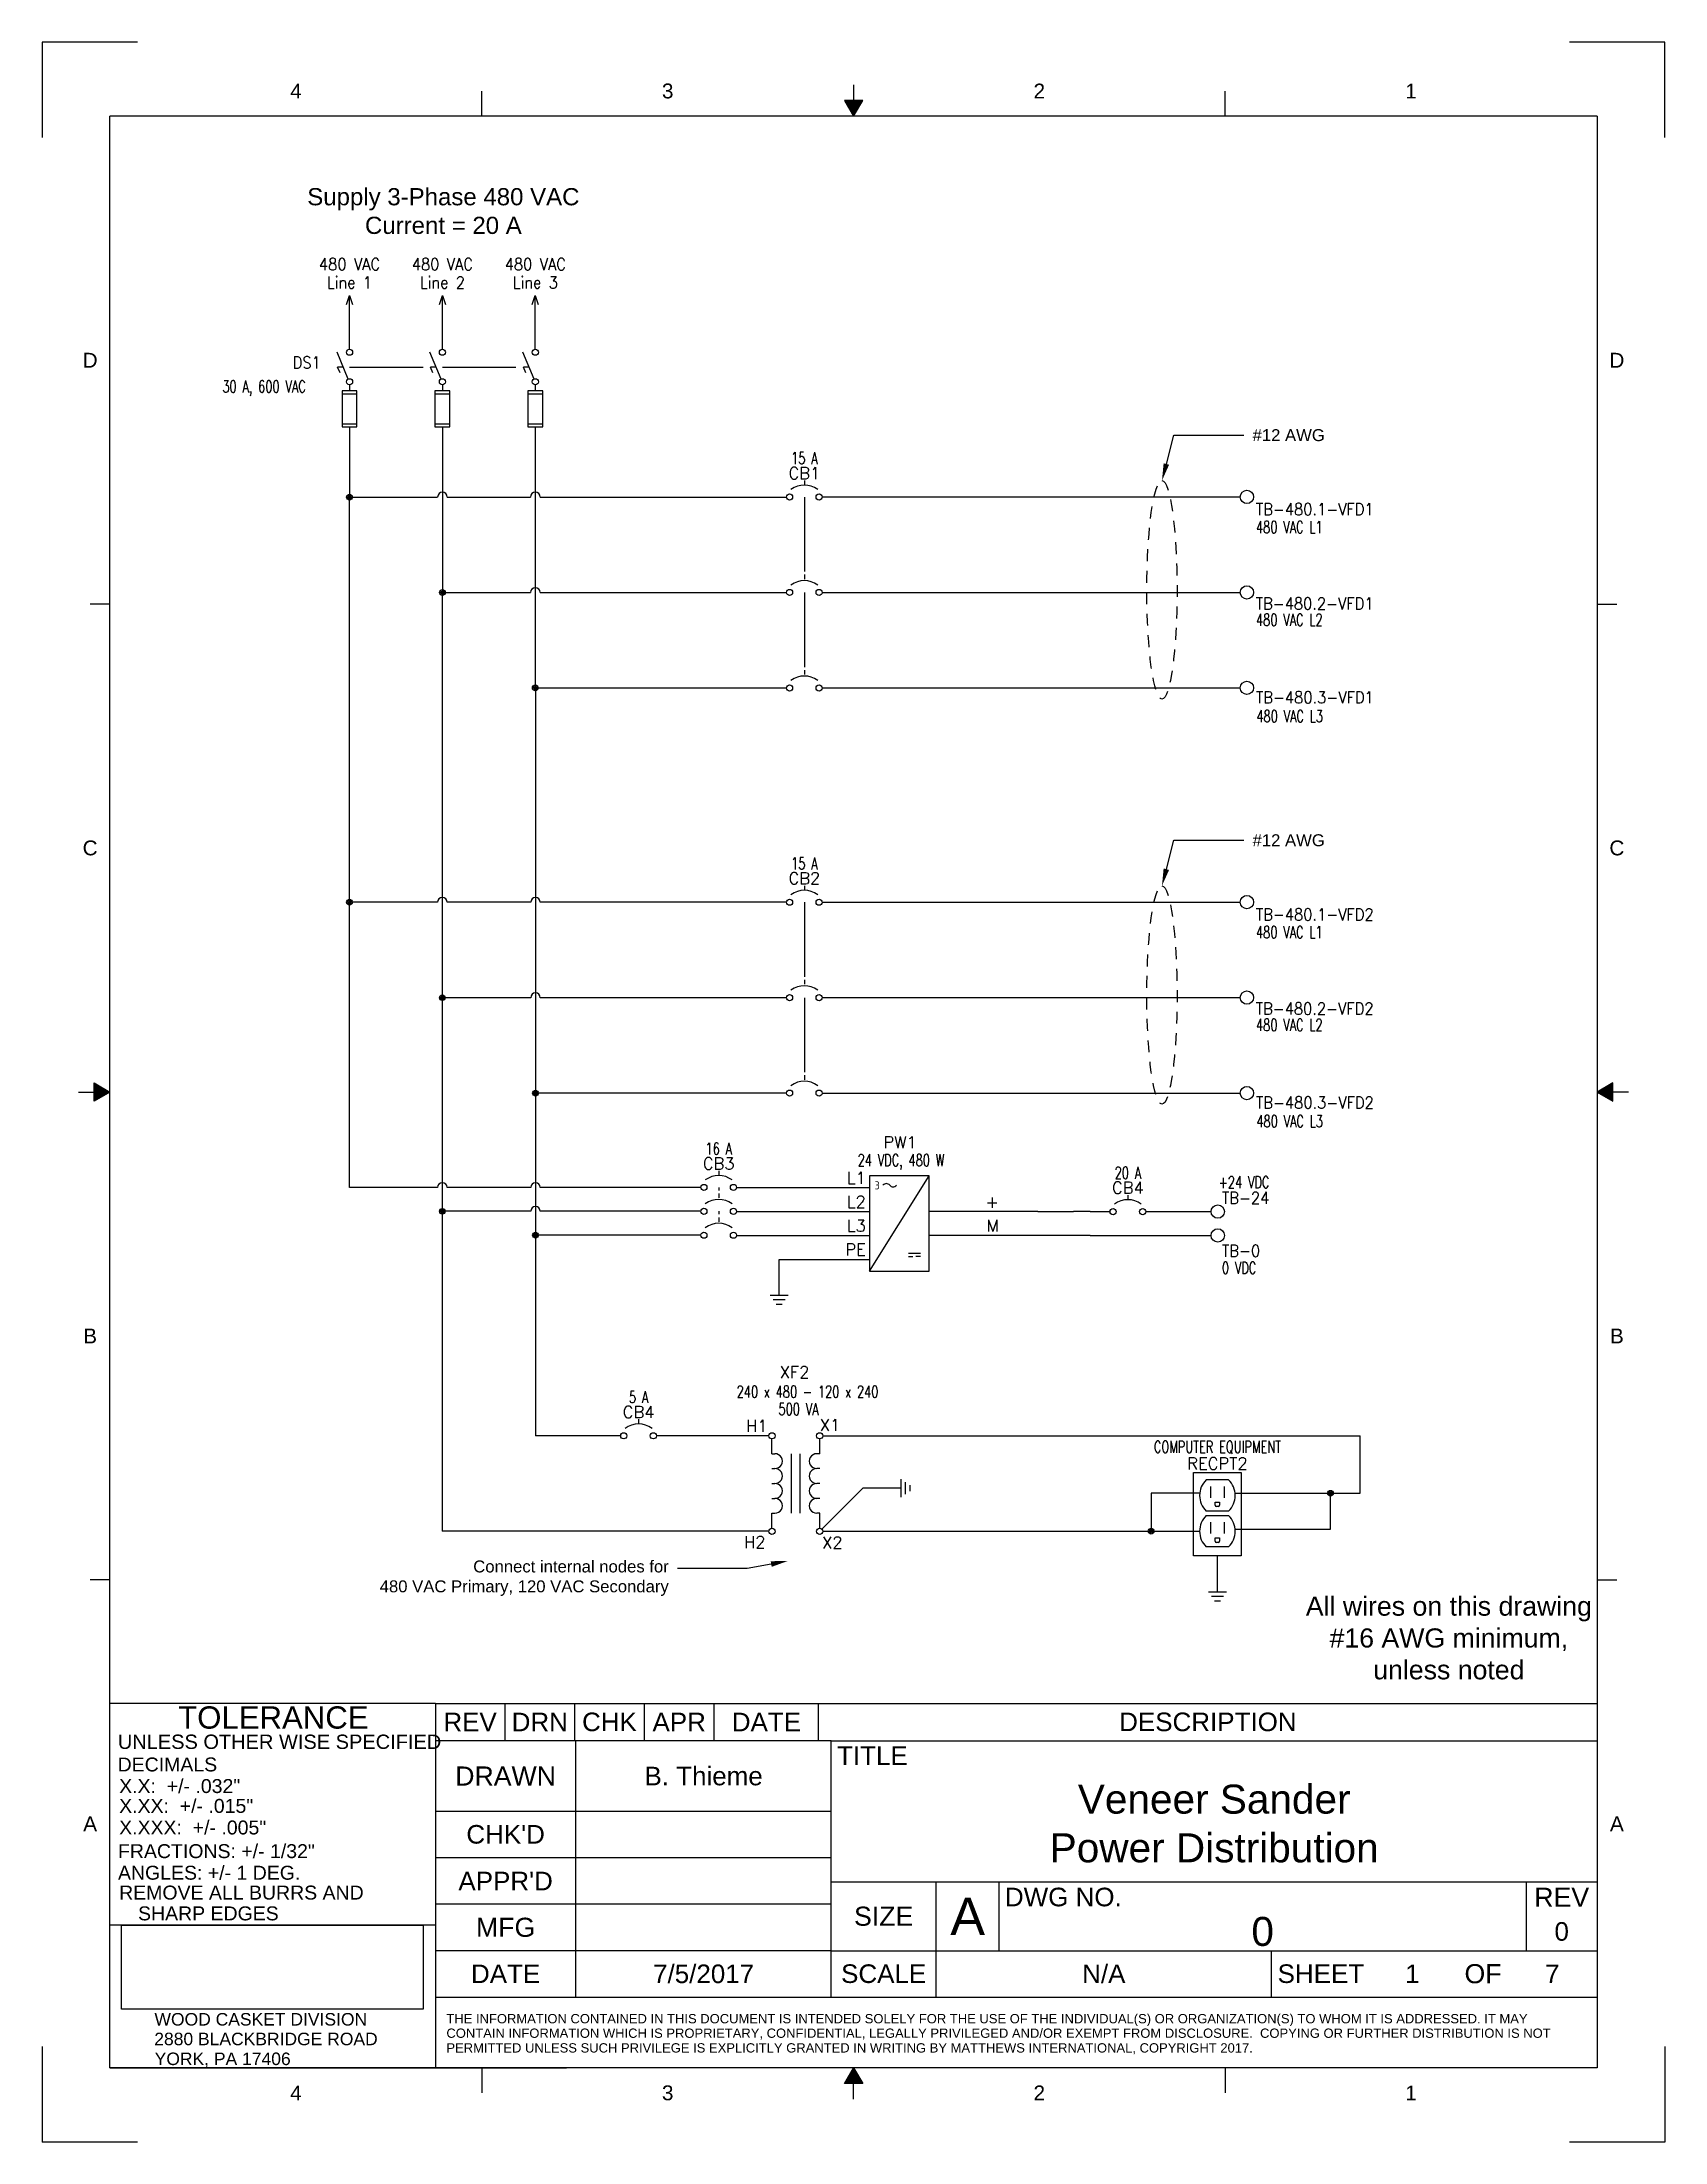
# Model space of a CAD drawing. Header units: inches. Extents: x 2 to 151, y 1 to 23.
# Drawn here: x 2.45 to 19.45, y 1.42 to 23.42 of the extents above; entities that cross this region are included whole.
import ezdxf
from ezdxf import colors
from ezdxf.entities.mleader import LeaderData, LeaderLine
from ezdxf.enums import TextEntityAlignment as Align
from ezdxf.math import Vec2, Vec3

# ---------------------------------------------------------------- set-up
doc = ezdxf.new("R2010")
doc.units = ezdxf.units.IN
doc.header["$MEASUREMENT"] = 0
doc.linetypes.add('HIDDEN2', pattern=[0.1875, 0.125, -0.0625])
for name, color, linetype in [('DESC', 150, 'Continuous'), ('LINK', 9, 'Continuous'), ('LOC', 8, 'Continuous'), ('SYMS', 7, 'Continuous'), ('TAGS', 150, 'Continuous'), ('TERMS', 123, 'Continuous'), ('Title Block Border', 7, 'Continuous'), ('Title Block Text', 7, 'Continuous'), ('WIRES', 7, 'Continuous')]:
    doc.layers.add(name, color=color, linetype=linetype)
doc.styles.add('Current-ANSI', font='arial.ttf')
doc.styles.add('DEFAULT-ANSI', font='arial.ttf')
doc.styles.get("Standard").update_dxf_attribs({"font": 'arial.ttf'})
doc.styles.add('Text Style5', font='arial.ttf')
doc.styles.add('WD', font='romans.shx')
doc.styles.add('WD_IEC', font='isocp2.shx', dxfattribs={"width": 0.9, "height": 4})
picture_1 = doc.add_image_def('image1.png', size_in_pixel=(507, 141))

msp = doc.modelspace()

# ---------------------------------------------------------------- texts
at = {"layer": 'DESC', "attachment_point": 5}
for s, width, gutter_width, insert, char_height in [('Supply 3-Phase 480 VAC \\PCurrent = 20 A', 3.86943, 0.3, (6.656, 21.651), 0.18), ('All wires on this drawing #16 AWG minimum, unless noted', 3.00028, 1, (17.188, 6.702), 0.2)]:
    msp.add_mtext_dynamic_manual_height_columns(s, width=width, gutter_width=gutter_width, heights=[0], dxfattribs=dict(at, insert=insert, char_height=char_height))

# ---------------------------------------------------------------- blocks, each defined once
blk = doc.blocks.new('Title Block A Portrait')
at = {"layer": 'Title Block Border'}
h = blk.add_hatch(color=256, dxfattribs=at)
h.dxf.hatch_style = 1
h.paths.add_polyline_path([(4.202, 10.693), (4.25, 10.611), (4.298, 10.693)])
h = blk.add_hatch(color=256, dxfattribs=at)
h.dxf.hatch_style = 1
h.paths.add_polyline_path([(0.273, 5.452), (0.356, 5.5), (0.273, 5.548)])
h = blk.add_hatch(color=256, dxfattribs=at)
h.dxf.hatch_style = 1
h.paths.add_polyline_path([(8.227, 5.548), (8.144, 5.5), (8.227, 5.452)])
h = blk.add_hatch(color=256, dxfattribs=at)
h.dxf.hatch_style = 1
h.paths.add_polyline_path([(4.298, 0.307), (4.25, 0.389), (4.202, 0.307)])
for p, q in [((0.5, 11), (0, 11)), ((0, 11), (0, 10.5)), ((8.5, 11), (8, 11)), ((8.5, 10.5), (8.5, 11)), ((2.303, 10.611), (2.303, 10.743)), ((4.298, 10.693), (4.202, 10.693)), ((4.202, 10.693), (4.25, 10.611)), ((4.25, 10.776), (4.25, 10.693)), ((4.25, 10.611), (4.298, 10.693)), ((4.25, 10.611), (4.298, 10.693)), ((6.197, 10.611), (6.197, 10.743)), ((0.356, 0.389), (0.356, 10.611)), ((8.144, 10.611), (0.356, 10.611)), ((8.144, 10.611), (8.144, 0.389)), ((0.356, 6.473), (0.356, 8.683)), ((0.356, 8.055), (0.252, 8.055)), ((8.144, 8.055), (8.248, 8.055)), ((0.191, 5.5), (0.273, 5.5)), ((0.273, 5.452), (0.273, 5.548)), ((0.273, 5.548), (0.356, 5.5)), ((0.356, 5.5), (0.273, 5.452)), ((0.356, 5.5), (0.273, 5.452)), ((8.227, 5.548), (8.144, 5.5)), ((8.144, 5.5), (8.227, 5.452)), ((8.144, 5.5), (8.227, 5.452)), ((8.227, 5.452), (8.227, 5.548)), ((8.309, 5.5), (8.227, 5.5)), ((0.356, 2.945), (0.252, 2.945)), ((8.144, 2.945), (8.248, 2.945)), ((2.06, 2.297), (0.356, 2.297)), ((2.06, 2.297), (2.06, 0.759)), ((2.06, 2.297), (8.144, 2.297)), ((2.425, 2.102), (2.425, 2.297)), ((2.79, 2.102), (2.79, 2.297)), ((3.155, 2.102), (3.155, 2.297)), ((3.52, 2.102), (3.52, 2.297)), ((4.067, 2.102), (4.067, 2.297)), ((4.133, 2.102), (2.06, 2.102)), ((2.796, 0.759), (2.796, 2.102)), ((4.133, 0.759), (4.133, 2.102)), ((4.133, 2.102), (8.144, 2.102)), ((4.133, 1.732), (2.06, 1.732)), ((4.133, 1.489), (2.06, 1.489)), ((4.133, 1.362), (8.144, 1.362)), ((4.683, 1.002), (4.683, 1.362)), ((5.013, 1.002), (5.013, 1.362)), ((7.774, 1.002), (7.774, 1.362)), ((4.133, 1.246), (2.06, 1.246)), ((2.06, 1.135), (0.356, 1.135)), ((4.133, 1.002), (2.06, 1.002)), ((4.133, 1.002), (8.144, 1.002)), ((4.683, 0.759), (4.683, 1.002)), ((6.44, 0.759), (6.44, 1.002)), ((2.06, 0.759), (8.144, 0.759)), ((2.06, 0.759), (2.06, 0.389)), ((0, 0.5), (0, 0)), ((8.5, 0.5), (8.5, 0)), ((8.144, 0.389), (0.356, 0.389)), ((0.356, 0.389), (2.747, 0.389)), ((2.303, 0.389), (2.303, 0.257)), ((4.202, 0.307), (4.25, 0.389)), ((4.25, 0.389), (4.298, 0.307)), ((4.25, 0.389), (4.298, 0.307)), ((6.197, 0.389), (6.197, 0.257)), ((4.298, 0.307), (4.202, 0.307)), ((4.25, 0.224), (4.25, 0.307)), ((0.5, 0), (0, 0)), ((8.5, 0), (8, 0))]:
    blk.add_line(p, q, dxfattribs=at)
at = {"layer": 'Title Block Border', "color": 5, "style": 'DEFAULT-ANSI'}
for s, height, p in [('DECIMALS', 0.073, (0.396, 1.941)), ('X.X:  +/- .032"', 0.07301, (0.404, 1.828)), ('X.XX:  +/- .015"', 0.07301, (0.404, 1.724)), ('X.XXX:  +/- .005"', 0.07301, (0.404, 1.611)), ('FRACTIONS: +/- 1/32"', 0.07301, (0.398, 1.487)), ('ANGLES: +/- 1 DEG.', 0.07301, (0.398, 1.374)), ('WOOD CASKET DIVISION', 0.06553, (0.589, 0.61)), ('2880 BLACKBRIDGE ROAD', 0.06553, (0.588, 0.507)), ('YORK, PA 17406', 0.06553, (0.59, 0.403))]:
    blk.add_text(s, height=height, dxfattribs=at).set_placement(p)
for s, p in [('THE INFORMATION CONTAINED IN THIS DOCUMENT IS INTENDED SOLELY FOR THE USE OF THE INDIVIDUAL(S) OR ORGANIZATION(S) TO WHOM IT IS ADDRESSED. IT MAY', (2.118, 0.646)), ('CONTAIN INFORMATION WHICH IS PROPRIETARY, CONFIDENTIAL, LEGALLY PRIVILEGED AND/OR EXEMPT FROM DISCLOSURE.  COPYING OR FURTHER DISTRIBUTION IS NOT', (2.118, 0.57)), ('PERMITTED UNLESS SUCH PRIVILEGE IS EXPLICITLY GRANTED IN WRITING BY MATTHEWS INTERNATIONAL, COPYRIGHT 2017.', (2.118, 0.493))]:
    blk.add_text(s, height=0.048673, dxfattribs=at).set_placement(p, align=Align.MIDDLE_LEFT)
at = {"layer": 'Title Block Border', "char_height": 0.0778, "attachment_point": 5, "style": 'Text Style5'}
for s, insert in [('4', (1.33, 10.743)), ('3', (3.277, 10.743)), ('2', (5.223, 10.743)), ('1', (7.17, 10.743)), ('D', (0.252, 9.333)), ('D', (8.248, 9.333)), ('C', (0.252, 6.778)), ('C', (8.248, 6.778)), ('B', (0.252, 4.222)), ('B', (8.248, 4.222)), ('A', (0.252, 1.667)), ('A', (8.248, 1.667)), ('4', (1.33, 0.257)), ('3', (3.277, 0.257)), ('2', (5.223, 0.257)), ('1', (7.17, 0.257))]:
    blk.add_mtext(s, dxfattribs=dict(at, insert=insert))
at = {"layer": 'Title Block Border', "color": 5, "attachment_point": 1, "style": 'DEFAULT-ANSI'}
for s, insert, char_height, width in [('TOLERANCE', (0.713, 2.282), 0.1168, 1.0081), ('\\fArial|b0|i0;\\H0.0750;UNLESS OTHER WISE SPECIFIED', (0.397, 2.134), 0.07301, 1.70843), ('{\\H1x;REMOVE ALL BURRS AND}', (0.404, 1.343), 0.07301, 2.13676), ('SHARP EDGES', (0.503, 1.234), 0.07301, 2.13676)]:
    blk.add_mtext(s, dxfattribs=dict(at, insert=insert, char_height=char_height, width=width))
at = {"layer": 'Title Block Border', "color": 7, "style": 'Current-ANSI'}
for s, insert, char_height, width, attachment_point in [('REV', (2.242, 2.2), 0.0973, 0.66161, 5), ('{\\H1x;DRN}', (2.607, 2.2), 0.0973, 0.66161, 5), ('CHK', (2.972, 2.2), 0.0973, 0.66161, 5), ('APR', (3.337, 2.2), 0.0973, 0.66161, 5), ('DATE', (3.794, 2.2), 0.0973, 0.66161, 5), ('DESCRIPTION', (6.106, 2.2), 0.09735, 0.66161, 5), ('{\\H1x;TITLE}', (4.164, 2.072), 0.09735, 0.72818, 1), ('\\fArial|b0|i0;\\H0.1000;DRAWN', (2.428, 1.917), 0.09735, 0.66161, 5), ("{\\H1x;CHK'D}", (2.428, 1.611), 0.09735, 0.83407, 5), ("{\\H1x;APPR'D}", (2.428, 1.367), 0.09735, 0.25168, 5), ('{\\H1x;DWG NO.}', (5.043, 1.332), 0.09735, 0.72818, 1), ('\\fArial|b0|i0;\\H0.1000;REV', (7.959, 1.332), 0.09735, 0.36409, 2), ('\\fArial|b0|i0;\\H0.1000;SIZE', (4.408, 1.182), 0.09735, 0.30235, 5), ('\\fArial|b0|i0;\\H0.1000;MFG', (2.428, 1.124), 0.09735, 0.38348, 5), ('{\\H1x;DATE}', (2.428, 0.881), 0.09735, 0.93418, 5), ('{\\H1x;SCALE}', (4.408, 0.881), 0.09735, 0.89927, 5), ('{\\H1x;SHEET}', (6.471, 0.881), 0.09735, 0.72818, 4), ('\\fArial|b0|i0;\\H0.1000;OF', (7.547, 0.881), 0.09735, 0.27259, 5)]:
    blk.add_mtext(s, dxfattribs=dict(at, insert=insert, char_height=char_height, width=width, attachment_point=attachment_point))
at = {"layer": 'Title Block Border', "insert": (4.848, 1.182), "char_height": 0.195, "attachment_point": 5}
blk.add_mtext_dynamic_manual_height_columns('A', width=0.32411, gutter_width=1, heights=[0], dxfattribs=at)
at = {"layer": 'Title Block Border'}
blk.add_attdef('SCALE', text='', height=0.0973, dxfattribs=at).set_placement((5.561, 0.881), align=Align.MIDDLE_CENTER)
at = {"layer": 'Title Block Text'}
for tag, height, p in [('DRAWN_BY', 0.0973, (3.465, 1.917)), ('TITLE1', 0.152, (6.139, 1.796)), ('CHECKED_BY', 0.0973, (3.465, 1.611)), ('TITLE2', 0.152, (6.139, 1.541)), ('APPROVED_BY', 0.0973, (3.465, 1.367)), ('MFG', 0.0973, (3.465, 1.124)), ('DWG_NO', 0.152, (6.393, 1.103)), ('REV', 0.0973, (7.959, 1.103)), ('DATE', 0.0973, (3.465, 0.881)), ('SHEET_NO', 0.0973, (7.177, 0.881)), ('SHEET_OF', 0.0973, (7.91, 0.881))]:
    blk.add_attdef(tag, text='', height=height, dxfattribs=at).set_placement(p, align=Align.MIDDLE_CENTER)
at = {"color": 8}
image = blk.add_image(picture_1, insert=(0.417, 0.696), size_in_units=(1.579, 0.439), dxfattribs=at)
image.dxf.flags = 15
image.dxf.unprotected_set("ltscale", 0)
blk = doc.blocks.new('HCB1')
blk.add_line((0, 0.173), (0, 0.126))
for centre in [(-0.155, 0), (0.155, 0)]:
    blk.add_circle(centre, 0.0322)
blk.add_arc((0, -0.109), 0.234, 53.1301, 126.8699)
at = {"style": 'WD', "width": 0.7}
for tag, p in [('INST', (0, 0.826)), ('LOC', (0, 0.656)), ('DESC1', (0, 0.5)), ('DESC2', (0, 0.344)), ('RATING1', (0, -0.188)), ('XREF', (0, -0.344))]:
    blk.add_attdef(tag, text='', height=0.125, dxfattribs=at).set_placement(p, align=Align.CENTER)
at = {"style": 'WD'}
blk.add_attdef('TAG1', text='', height=0.125, dxfattribs=at).set_placement((0, 0.188), align=Align.CENTER)
for tag, p in [('X2LINK', (0, 0.219)), ('X8LINK', (0, 0))]:
    blk.add_attdef(tag, p, '', height=0.01, dxfattribs=at)
for tag, p, height, flags in [('X4TERM01', (-0.188, 0), 0.0125, 1), ('X1TERM02', (0.188, 0), 0.0125, 1), ('FAMILY', (0.205, 0.152), 0.01, 9), ('CONTACT', (0.205, 0.133), 0.01, 9)]:
    blk.add_attdef(tag, p, '', height=height, dxfattribs=dict(at, flags=flags))
at = {"linetype": 'Continuous', "style": 'WD', "flags": 9}
for tag, p in [('ASSYCODE', (0.219, 0.062)), ('MFG', (0.228, 0.089)), ('CAT', (0.23, 0.108))]:
    blk.add_attdef(tag, text='', height=0.01, dxfattribs=at).set_placement(p, align=Align.CENTER)
at = {"linetype": 'Continuous', "style": 'WD', "flags": 8}
blk.add_attdef('TERM01', text='', height=0.125, dxfattribs=at).set_placement((-0.25, -0.031), align=Align.TOP_RIGHT)
blk.add_attdef('TERM02', text='', height=0.125, dxfattribs=at).set_placement((0.25, -0.031), align=Align.TOP_LEFT)
blk = doc.blocks.new('HCB2')
at = {"linetype": 'HIDDEN2'}
blk.add_line((0, 0.187), (0, 0.141), dxfattribs=at)
for centre in [(-0.155, 0), (0.155, 0)]:
    blk.add_circle(centre, 0.0322)
blk.add_arc((0, -0.109), 0.234, 53.1301, 126.8699)
at = {"style": 'WD', "width": 0.7}
for tag, p in [('INST', (0, 0.863)), ('DESC1', (0, 0.537)), ('LOC', (0, 0.693)), ('DESC2', (0, 0.38)), ('RATING1', (0, -0.188)), ('XREF', (0, -0.344))]:
    blk.add_attdef(tag, text='', height=0.125, dxfattribs=at).set_placement(p, align=Align.CENTER)
at = {"style": 'WD'}
blk.add_attdef('TAG2', text='', height=0.125, dxfattribs=at).set_placement((0, 0.224), align=Align.CENTER)
for tag, p in [('X2LINK', (0, 0.219)), ('X8LINK', (0, 0))]:
    blk.add_attdef(tag, p, '', height=0.01, dxfattribs=at)
for tag, p, height, flags in [('X4TERM01', (-0.188, 0), 0.0125, 1), ('FAMILY', (0.054, 0.183), 0.01, 9), ('CONTACT', (0.054, 0.159), 0.01, 9), ('X1TERM02', (0.188, 0), 0.0125, 1)]:
    blk.add_attdef(tag, p, '', height=height, dxfattribs=dict(at, flags=flags))
at = {"linetype": 'Continuous', "style": 'WD', "flags": 8}
blk.add_attdef('TERM01', text='', height=0.125, dxfattribs=at).set_placement((-0.25, -0.031), align=Align.TOP_RIGHT)
blk.add_attdef('TERM02', text='', height=0.125, dxfattribs=at).set_placement((0.25, -0.031), align=Align.TOP_LEFT)
blk = doc.blocks.new('HA1X2')
for p, q in [((-0.03125, -0.09375), (0, 0)), ((0, 0), (0.03125, -0.09375))]:
    blk.add_line(p, q)
at = {"style": 'WD', "width": 0.9}
blk.add_attdef('DESC1', text='', height=0.125, dxfattribs=at).set_placement((0, 0.2656), align=Align.CENTER)
blk.add_attdef('DESC2', text='', height=0.125, dxfattribs=at).set_placement((0, 0.2), align=Align.TOP_CENTER)
at = {"style": 'WD', "flags": 1}
blk.add_attdef('X8TERM01', (0, 0), '', height=0.01, dxfattribs=at)
blk = doc.blocks.new('VDS11F')
for p, q in [((-0.013, -0.126), (-0.13, 0.156)), ((-0.065, 0), (-0.125, 0)), ((-0.099, -0.062), (-0.125, 0)), ((0, -0.188), (0, -0.25)), ((0.078, -0.25), (-0.078, -0.25)), ((-0.078, -0.25), (-0.078, -0.625)), ((-0.078, -0.281), (0.078, -0.281)), ((0.078, -0.625), (0.078, -0.25)), ((-0.078, -0.594), (0.078, -0.594)), ((-0.078, -0.625), (0.078, -0.625))]:
    blk.add_line(p, q)
for centre in [(0, 0.155), (0, -0.155)]:
    blk.add_circle(centre, 0.0322)
at = {"style": 'WD'}
for tag, p, width in [('INST', (0.127, 0.39), 0.7), ('LOC', (0.127, 0.221), 0.7), ('TAG1', (0.127, 0.064), 0.9), ('XREF', (0.129, -0.09), 0.7), ('DESC1', (0.129, -0.242), 0.7), ('DESC2', (0.129, -0.398), 0.7)]:
    blk.add_attdef(tag, p, '', height=0.125, dxfattribs=dict(at, width=width))
at = {"linetype": 'Continuous', "style": 'WD'}
for tag, height, flags, p in [('TERM01', 0.125, 8, (-0.055, 0.207)), ('MFG', 0.01, 9, (-0.08, -0.088)), ('CAT', 0.01, 9, (-0.08, -0.073))]:
    blk.add_attdef(tag, text='', height=height, dxfattribs=dict(at, flags=flags)).set_placement(p, align=Align.RIGHT)
at = {"style": 'WD', "width": 0.7}
blk.add_attdef('RATING1', text='', height=0.125, dxfattribs=at).set_placement((-0.156, 0.031), align=Align.RIGHT)
at = {"color": 7, "style": 'WD'}
for tag, p in [('X4LINK', (-0.203, 0)), ('X1LINK', (0, 0))]:
    blk.add_attdef(tag, p, '', height=0.01, dxfattribs=at)
at = {"color": 7, "style": 'WD', "flags": 1}
for tag, p in [('X2TERM01', (0, 0.188)), ('X8TERM02', (0, -0.625))]:
    blk.add_attdef(tag, p, '', height=0.0125, dxfattribs=at)
at = {"linetype": 'Continuous', "style": 'WD', "flags": 9}
blk.add_attdef('ASSYCODE', text='', height=0.01, dxfattribs=at).set_placement((-0.095, -0.108), align=Align.CENTER)
at = {"style": 'WD', "flags": 9}
for tag, p in [('CONTACT', (-0.066, -0.131)), ('FAMILY', (-0.08, -0.036))]:
    blk.add_attdef(tag, text='', height=0.01, dxfattribs=at).set_placement(p, align=Align.RIGHT)
at = {"style": 'WD', "width": 0.7}
blk.add_attdef('RATING2', text='', height=0.125, rotation=90, dxfattribs=at).set_placement((0, -0.438), align=Align.MIDDLE)
at = {"linetype": 'Continuous', "style": 'WD', "flags": 8}
blk.add_attdef('TERM02', text='', height=0.125, dxfattribs=at).set_placement((-0.041, -0.651), align=Align.TOP_RIGHT)
blk = doc.blocks.new('VDS21F')
for p, q in [((-0.013, -0.126), (-0.13, 0.156)), ((-0.065, 0), (-0.125, 0)), ((-0.099, -0.062), (-0.125, 0)), ((0, -0.188), (0, -0.25)), ((0.078, -0.25), (-0.078, -0.25)), ((-0.078, -0.25), (-0.078, -0.625)), ((-0.078, -0.281), (0.078, -0.281)), ((0.078, -0.625), (0.078, -0.25)), ((-0.078, -0.594), (0.078, -0.594)), ((-0.078, -0.625), (0.078, -0.625))]:
    blk.add_line(p, q)
for centre in [(0, 0.155), (0, -0.155)]:
    blk.add_circle(centre, 0.0322)
at = {"style": 'WD'}
for tag, p, width in [('INST', (0.127, 0.39), 0.7), ('LOC', (0.127, 0.221), 0.7), ('TAG2', (0.127, 0.064), 0.9), ('XREF', (0.129, -0.09), 0.7), ('DESC1', (0.129, -0.242), 0.7), ('DESC2', (0.129, -0.398), 0.7)]:
    blk.add_attdef(tag, p, '', height=0.125, dxfattribs=dict(at, width=width))
at = {"linetype": 'Continuous', "style": 'WD', "flags": 8}
blk.add_attdef('TERM01', text='', height=0.125, dxfattribs=at).set_placement((-0.055, 0.207), align=Align.RIGHT)
at = {"color": 7, "style": 'WD'}
for tag, p in [('X4LINK', (-0.203, 0)), ('X1LINK', (0, 0))]:
    blk.add_attdef(tag, p, '', height=0.01, dxfattribs=at)
at = {"color": 7, "style": 'WD', "flags": 1}
for tag, p in [('X2TERM01', (0, 0.188)), ('X8TERM02', (0, -0.625))]:
    blk.add_attdef(tag, p, '', height=0.0125, dxfattribs=at)
at = {"style": 'WD', "flags": 9}
blk.add_attdef('CONTACT', (-0.133, -0.082), '', height=0.01, dxfattribs=at)
blk.add_attdef('FAMILY', text='', height=0.01, dxfattribs=at).set_placement((-0.08, -0.036), align=Align.RIGHT)
at = {"style": 'WD', "width": 0.7}
blk.add_attdef('RATING2', text='', height=0.125, rotation=90, dxfattribs=at).set_placement((0, -0.438), align=Align.MIDDLE)
at = {"linetype": 'Continuous', "style": 'WD', "flags": 8}
blk.add_attdef('TERM02', text='', height=0.125, dxfattribs=at).set_placement((-0.041, -0.651), align=Align.TOP_RIGHT)
blk = doc.blocks.new('HT0W02')
blk.add_circle((0, 0), 0.0699)
at = {"style": 'WD'}
for tag, p, width in [('INST', (0.062, 0.42), 0.7), ('LOC', (0.062, 0.25), 0.7), ('DESC1', (0.053, -0.385), 0.8)]:
    blk.add_attdef(tag, p, '', height=0.125, dxfattribs=dict(at, width=width))
at = {"linetype": 'Continuous', "style": 'WD', "width": 0.8, "flags": 8}
blk.add_attdef('WIRENO', text='', height=0.125, dxfattribs=at).set_placement((0, 0.094), align=Align.CENTER)
at = {"style": 'WD', "flags": 1}
for tag, p, height in [('X4TERM01', (-0.07, 0), 0.0125), ('X4TERMDESC01', (-0.055, -0.023), 0.025), ('X2TERMDESC01', (-0.006, 0.029), 0.025), ('STRIPSEQ', (0, 0), 0.00125), ('X2TERM01', (0, 0.07), 0.0125), ('X1TERMDESC01', (0.039, -0.003), 0.025), ('X1TERM01', (0.07, 0), 0.0125), ('LINKTERM', (0, -0.002), 0.00125), ('X8TERM01', (0, -0.07), 0.0125), ('X8TERMDESC01', (0, -0.054), 0.025)]:
    blk.add_attdef(tag, p, '', height=height, dxfattribs=at)
at = {"linetype": 'Continuous', "style": 'WD'}
for tag, p, height, width, flags in [('TAGSTRIP', (0.053, -0.229), 0.125, 0.9, 8), ('DESC2', (0.053, -0.541), 0.125, 0.8, 8), ('CAT', (0.213, -0.406), 0.109, 0.8, 1), ('DESC3', (0.053, -0.698), 0.125, 0.8, 8)]:
    blk.add_attdef(tag, p, '', height=height, dxfattribs=dict(at, width=width, flags=flags))
at = {"linetype": 'Continuous', "style": 'WD', "width": 0.8, "flags": 1}
blk.add_attdef('MFG', text='', height=0.109, dxfattribs=at).set_placement((0.088, -0.406), align=Align.RIGHT)
at = {"style": 'WD', "width": 0.7, "flags": 1}
blk.add_attdef('ASSYCODE', (0.062, -0.281), '', height=0.01, dxfattribs=at)
blk = doc.blocks.new('HPW1_3PH')
for p, q in [((0, -0.875), (0.625, 0.125)), ((0.407, -0.687), (0.532, -0.687)), ((0.407, -0.719), (0.454, -0.719)), ((0.532, -0.719), (0.485, -0.719))]:
    blk.add_line(p, q)
blk.add_lwpolyline([(0.625, 0.125), (0, 0.125), (0, -0.875), (0.625, -0.875)], close=True)
for centre, start, end in [((0.175, -0.001), 36.8699, 143.1301), ((0.245, 0.052), 216.8699, 323.1301)]:
    blk.add_arc(centre, 0.0438, start, end)
at = {"style": 'WD_IEC'}
blk.add_text('3', height=0.084, dxfattribs=at).set_placement((0.105, 0.025), align=Align.MIDDLE_RIGHT)
at = {"style": 'WD', "width": 0.7}
for tag, p in [('INST', (-0.284, 0.794)), ('LOC', (-0.284, 0.624)), ('RATING1', (-0.284, 0.285)), ('XREF', (-0.284, -1.003)), ('DESC1', (-0.284, -1.16)), ('DESC2', (-0.284, -1.316)), ('DESC3', (-0.284, -1.47))]:
    blk.add_attdef(tag, text='', height=0.125, dxfattribs=at).set_placement(p, align=Align.CENTER)
at = {"style": 'WD'}
blk.add_attdef('TAG1', text='', height=0.125, dxfattribs=at).set_placement((-0.284, 0.455), align=Align.CENTER)
at = {"linetype": 'Continuous', "style": 'WD', "flags": 9}
for tag, p in [('MFG', (0.887, 0.257)), ('CAT', (0.889, 0.277)), ('ASSYCODE', (0.887, -0.689))]:
    blk.add_attdef(tag, text='', height=0.01, dxfattribs=at).set_placement(p, align=Align.CENTER)
at = {"linetype": 'Continuous', "style": 'WD', "flags": 8}
for tag, p in [('TERM01', (-0.04, 0.04)), ('TERM02', (-0.04, -0.21)), ('TERM05', (1.352, -0.21)), ('TERM03', (-0.04, -0.46)), ('TERM06', (1.352, -0.46)), ('TERM04', (-0.04, -0.71))]:
    blk.add_attdef(tag, text='', height=0.125, dxfattribs=at).set_placement(p, align=Align.RIGHT)
at = {"style": 'WD'}
for tag, p, height, flags in [('X4TERM01', (0, 0), 0.0125, 1), ('X4TERM02', (0, -0.25), 0.0125, 1), ('X1TERM05', (0.625, -0.25), 0.0125, 1), ('X4TERM03', (0, -0.5), 0.0125, 1), ('X1TERM06', (0.625, -0.5), 0.0125, 1), ('FAMILY', (0.862, -0.608), 0.01, 9), ('X4TERM04', (0, -0.75), 0.0125, 1)]:
    blk.add_attdef(tag, p, '', height=height, dxfattribs=dict(at, flags=flags))
blk = doc.blocks.new('HGND2')
for p, q in [((0, 0.09375), (0, -0.09375)), ((0.046875, 0.0625), (0.046875, -0.0625)), ((0.09375, 0.03125), (0.09375, -0.03125))]:
    blk.add_line(p, q)
at = {"style": 'WD', "flags": 1}
blk.add_attdef('X4TERM01', (0, 0), '', height=0.01, dxfattribs=at)
blk = doc.blocks.new('WDDOT')
for radius in [0.03, 0.0187, 0.00929]:
    blk.add_circle((0, 0), radius)
blk = doc.blocks.new('HXF1')
for p, q in [((-0.469, 0), (-0.312, 0)), ((-0.312, 0), (-0.312, -0.031)), ((-0.156, 0), (-0.156, -0.031)), ((0, 0), (0, -0.031)), ((0.156, 0), (0.156, -0.031)), ((0.312, 0), (0.467, 0)), ((0.312, 0), (0.312, -0.031)), ((-0.312, -0.203), (0.312, -0.203)), ((-0.312, -0.297), (0.312, -0.297)), ((-0.469, -0.5), (-0.312, -0.5)), ((-0.312, -0.5), (-0.312, -0.469)), ((-0.156, -0.5), (-0.156, -0.469)), ((0, -0.5), (0, -0.469)), ((0.156, -0.5), (0.156, -0.469)), ((0.312, -0.5), (0.312, -0.469)), ((0.312, -0.5), (0.467, -0.5))]:
    blk.add_line(p, q)
for centre in [(-0.501, 0), (0.499, 0), (-0.501, -0.5), (0.499, -0.5)]:
    blk.add_circle(centre, 0.0322)
for centre, start, end in [((-0.234, -0.031), 180, 0.001), ((-0.078, -0.031), 180, 0.001), ((0.078, -0.031), 180, 0.001), ((0.234, -0.031), 180, 0.001), ((-0.234, -0.469), 0.001, 180.002), ((-0.078, -0.469), 0.001, 180.002), ((0.078, -0.469), 0.001, 180.002), ((0.234, -0.469), 0.001, 180.002)]:
    blk.add_arc(centre, 0.0781, start, end)
at = {"style": 'WD', "width": 0.7}
for tag, p in [('INST', (-0.591, 0.006)), ('DESC1', (-0.591, -0.32)), ('LOC', (-0.591, -0.164)), ('DESC2', (-0.591, -0.476))]:
    blk.add_attdef(tag, text='', height=0.125, dxfattribs=at).set_placement(p, align=Align.RIGHT)
at = {"linetype": 'Continuous', "style": 'WD', "flags": 8}
for tag, p in [('TERM03', (-0.031, 0.016)), ('TERM02', (0.438, 0.016))]:
    blk.add_attdef(tag, text='', height=0.125, dxfattribs=at).set_placement(p, align=Align.RIGHT)
at = {"style": 'WD'}
for tag, p, height, flags in [('X4TERM01', (-0.533, 0), 0.0125, 1), ('X2TERM01', (-0.501, 0.032), 0.0125, 1), ('X2TERM03', (0, 0.009), 0.0125, 1), ('X2TERM02', (0.499, 0.032), 0.0125, 1), ('X1TERM02', (0.531, 0), 0.0125, 1), ('FAMILY', (0.46, -0.247), 0.01, 9), ('X4TERM04', (-0.533, -0.5), 0.0125, 1), ('X8TERM04', (-0.501, -0.532), 0.0125, 1), ('X8TERM06', (0, -0.507), 0.0125, 1), ('X8TERM05', (0.499, -0.532), 0.0125, 1), ('X1TERM05', (0.531, -0.5), 0.0125, 1)]:
    blk.add_attdef(tag, p, '', height=height, dxfattribs=dict(at, flags=flags))
at = {"linetype": 'Continuous', "style": 'WD', "flags": 8}
blk.add_attdef('TERM01', (-0.438, 0.016), '', height=0.125, dxfattribs=at)
at = {"style": 'WD'}
blk.add_attdef('TAG1', (0.524, -0.219), '', height=0.125, dxfattribs=at)
at = {"linetype": 'Continuous', "style": 'WD', "flags": 9}
for tag, p in [('ASSYCODE', (0.487, -0.313)), ('MFG', (0.484, -0.295)), ('CAT', (0.485, -0.275))]:
    blk.add_attdef(tag, text='', height=0.01, dxfattribs=at).set_placement(p, align=Align.CENTER)
at = {"style": 'WD', "width": 0.7}
blk.add_attdef('RATING1', (0.556, -0.375), '', height=0.125, dxfattribs=at)
at = {"linetype": 'Continuous', "style": 'WD', "flags": 8}
for tag, p in [('TERM06', (-0.031, -0.516)), ('TERM05', (0.438, -0.516))]:
    blk.add_attdef(tag, text='', height=0.125, dxfattribs=at).set_placement(p, align=Align.TOP_RIGHT)
blk.add_attdef('TERM04', text='', height=0.125, dxfattribs=at).set_placement((-0.438, -0.516), align=Align.TOP_LEFT)
blk = doc.blocks.new('HCN1RDUP')
for p, q in [((-0.25, 0.219), (0.25, 0.219)), ((-0.25, -0.656), (-0.25, 0.219)), ((0.117, 0.14), (-0.117, 0.14)), ((-0.071, 0.071), (-0.071, -0.046)), ((0.07, 0.071), (0.07, -0.046)), ((0.25, 0.219), (0.25, -0.656)), ((0.117, -0.187), (-0.117, -0.187)), ((-0.024, -0.093), (0.023, -0.093)), ((-0.024, -0.125), (-0.024, -0.093)), ((0.008, -0.14), (-0.009, -0.14)), ((0.023, -0.093), (0.023, -0.125)), ((0.117, -0.235), (-0.117, -0.235)), ((-0.071, -0.304), (-0.071, -0.421)), ((0.07, -0.304), (0.07, -0.421)), ((0.25, -0.656), (-0.25, -0.656)), ((0.117, -0.562), (-0.117, -0.562)), ((-0.024, -0.468), (0.023, -0.468)), ((-0.024, -0.5), (-0.024, -0.468)), ((0.008, -0.515), (-0.009, -0.515)), ((0.023, -0.468), (0.023, -0.5))]:
    blk.add_line(p, q)
for centre, radius, start, end in [((0.039, -0.023), 0.226, 133.6028, 226.3972), ((-0.039, -0.023), 0.226, 313.6028, 46.3972), ((-0.009, -0.125), 0.015, 180, 270), ((0.008, -0.125), 0.015, 270, 0), ((0.039, -0.398), 0.226, 133.6028, 226.3972), ((-0.039, -0.398), 0.226, 313.6028, 46.3972), ((-0.009, -0.5), 0.015, 180, 270), ((0.008, -0.5), 0.015, 270, 0)]:
    blk.add_arc(centre, radius, start, end)
at = {"style": 'WD'}
for tag, width, p in [('INST', 0.7, (0, 1.045)), ('LOC', 0.7, (0, 0.875)), ('DESC1', 0.7, (0, 0.719)), ('DESC2', 0.7, (0, 0.562)), ('RATING1', 0.9, (0, 0.406))]:
    blk.add_attdef(tag, text='', height=0.125, dxfattribs=dict(at, width=width)).set_placement(p, align=Align.CENTER)
blk.add_attdef('TAG1', text='', height=0.125, dxfattribs=at).set_placement((0, 0.25), align=Align.CENTER)
for tag, p, height, flags in [('X4TERM01', (-0.188, 0), 0.0125, 1), ('X1TERM02', (0.188, 0), 0.0125, 1), ('FAMILY', (0.205, 0.152), 0.01, 9), ('X8TERM03', (0, -0.14), 0.0125, 1), ('X4TERM04', (-0.188, -0.375), 0.0125, 1), ('X1TERM05', (0.188, -0.375), 0.0125, 1), ('X8TERM06', (0, -0.515), 0.0125, 1)]:
    blk.add_attdef(tag, p, '', height=height, dxfattribs=dict(at, flags=flags))
at = {"linetype": 'Continuous', "style": 'WD', "flags": 9}
for tag, p in [('ASSYCODE', (0.23, 0.071)), ('MFG', (0.228, 0.089)), ('CAT', (0.23, 0.108))]:
    blk.add_attdef(tag, text='', height=0.01, dxfattribs=at).set_placement(p, align=Align.CENTER)
at = {"linetype": 'Continuous', "style": 'WD', "flags": 8}
for tag, p in [('TERM01', (-0.281, -0.016)), ('TERM04', (-0.281, -0.391))]:
    blk.add_attdef(tag, text='', height=0.125, dxfattribs=at).set_placement(p, align=Align.TOP_RIGHT)
for tag, p in [('TERM02', (0.281, -0.016)), ('TERM05', (0.281, -0.391)), ('TERM06', (0.08, -0.587))]:
    blk.add_attdef(tag, text='', height=0.125, dxfattribs=at).set_placement(p, align=Align.TOP_LEFT)

# ---------------------------------------------------------------- linework, layer by layer
at = {"layer": 'DESC', "linetype": 'HIDDEN2'}
for centre in [(14.183, 17.684), (14.183, 13.439)]:
    msp.add_ellipse(centre, major_axis=(0, 1.144), ratio=0.138404, dxfattribs=at)
at = {"layer": 'LINK'}
for points in [[(5.673, 20.018), (6.443, 20.018)], [(6.646, 20.018), (7.416, 20.018)], [(10.437, 18.656), (10.437, 17.875)], [(10.437, 17.656), (10.437, 16.875)], [(10.437, 14.411), (10.437, 13.63)], [(10.437, 13.411), (10.437, 12.63)], [(9.54, 11.423), (9.54, 11.392)], [(9.54, 11.173), (9.54, 11.142)]]:
    msp.add_lwpolyline(points, dxfattribs=at)
at = {"layer": 'WIRES'}
for p, q in [((5.673, 20.205), (5.673, 20.767)), ((6.646, 20.205), (6.646, 20.767)), ((7.619, 20.205), (7.619, 20.767)), ((5.673, 19.393), (5.673, 18.656)), ((6.646, 19.393), (6.646, 17.656)), ((7.619, 19.393), (7.619, 16.656)), ((5.673, 18.656), (6.596, 18.656)), ((5.673, 11.423), (5.673, 18.656)), ((6.696, 18.656), (7.569, 18.656)), ((7.669, 18.656), (10.25, 18.656)), ((10.625, 18.657), (15.003, 18.657)), ((6.645, 17.637), (6.645, 7.821)), ((6.646, 17.656), (7.569, 17.656)), ((7.669, 17.656), (10.25, 17.656)), ((10.625, 17.657), (15.003, 17.657)), ((7.619, 16.656), (10.25, 16.656)), ((7.621, 16.665), (7.621, 8.821)), ((10.625, 16.657), (15.003, 16.657)), ((6.595, 14.411), (5.673, 14.411)), ((7.571, 14.411), (6.695, 14.411)), ((10.25, 14.411), (7.671, 14.411)), ((10.625, 14.412), (15.003, 14.412)), ((7.571, 13.411), (6.645, 13.411)), ((10.25, 13.411), (7.671, 13.411)), ((10.625, 13.412), (15.003, 13.412)), ((10.25, 12.411), (7.621, 12.411)), ((10.625, 12.412), (15.003, 12.412)), ((6.595, 11.423), (5.673, 11.423)), ((7.571, 11.423), (6.695, 11.423)), ((9.352, 11.423), (7.671, 11.423)), ((9.727, 11.421), (11.121, 11.421)), ((7.571, 11.173), (6.645, 11.173)), ((9.352, 11.173), (7.671, 11.173)), ((9.727, 11.17), (11.121, 11.17)), ((12.882, 11.17), (11.746, 11.17)), ((12.882, 11.17), (13.257, 11.17)), ((13.43, 11.17), (13.257, 11.17)), ((13.43, 11.17), (13.534, 11.17)), ((13.534, 11.17), (13.638, 11.17)), ((14.013, 11.17), (14.698, 11.17)), ((9.352, 10.923), (7.621, 10.923)), ((9.727, 10.92), (11.121, 10.92)), ((13.43, 10.92), (11.746, 10.92)), ((13.43, 10.92), (14.064, 10.92)), ((14.064, 10.92), (14.698, 10.92)), ((10.174, 10.67), (11.121, 10.67)), ((10.174, 10.292), (10.174, 10.67)), ((8.514, 8.821), (7.621, 8.821)), ((10.066, 8.821), (8.889, 8.821)), ((10.632, 8.822), (16.259, 8.822)), ((16.259, 8.219), (16.259, 8.822)), ((11.049, 8.272), (10.621, 7.844)), ((11.447, 8.272), (11.049, 8.272)), ((14.576, 8.219), (14.07, 8.219)), ((14.07, 8.219), (14.07, 7.821)), ((14.951, 8.219), (16.259, 8.219)), ((15.948, 7.844), (15.948, 8.219)), ((10.066, 7.821), (6.645, 7.821)), ((10.632, 7.821), (14.577, 7.821)), ((14.951, 7.844), (15.948, 7.844)), ((14.764, 7.184), (14.764, 7.563))]:
    msp.add_line(p, q, dxfattribs=at)
for centre in [(6.646, 18.656), (7.619, 18.656), (7.619, 17.656), (6.645, 14.411), (7.621, 14.411), (7.621, 13.411), (6.645, 11.423), (7.621, 11.423), (7.621, 11.173)]:
    msp.add_arc(centre, 0.05, 0, 180, dxfattribs=at)

# ---------------------------------------------------------------- block references
at = {"xscale": 2, "yscale": 2, "zscale": 2}
msp.add_blockref('Title Block A Portrait', (2.452, 1.423), dxfattribs=at).add_auto_attribs({'DWG_NO': '0', 'REV': '0', 'TITLE1': 'Veneer Sander', 'TITLE2': 'Power Distribution', 'DRAWN_BY': 'B. Thieme', 'DATE': '7/5/2017', 'SCALE': 'N/A', 'SHEET_NO': '1', 'SHEET_OF': '7'})
at = {"layer": 'SYMS'}
ref = msp.add_blockref('HA1X2', (5.673, 20.767), dxfattribs=at)
ref.add_attrib('DESC1', '480 VAC', dxfattribs={"layer": 'DESC', "height": 0.125, "style": 'WD', "width": 0.9}).set_placement((5.673, 21.033), align=Align.CENTER)
ref.add_attrib('DESC2', 'Line 1', dxfattribs={"layer": 'DESC', "height": 0.125, "style": 'WD', "width": 0.9}).set_placement((5.673, 20.967), align=Align.TOP_CENTER)
ref = msp.add_blockref('HA1X2', (6.646, 20.767), dxfattribs=at)
ref.add_attrib('DESC1', '480 VAC', dxfattribs={"layer": 'DESC', "height": 0.125, "style": 'WD', "width": 0.9}).set_placement((6.646, 21.033), align=Align.CENTER)
ref.add_attrib('DESC2', 'Line 2', dxfattribs={"layer": 'DESC', "height": 0.125, "style": 'WD', "width": 0.9}).set_placement((6.646, 20.967), align=Align.TOP_CENTER)
ref = msp.add_blockref('HA1X2', (7.619, 20.767), dxfattribs=at)
ref.add_attrib('DESC1', '480 VAC', dxfattribs={"layer": 'DESC', "height": 0.125, "style": 'WD', "width": 0.9}).set_placement((7.619, 21.033), align=Align.CENTER)
ref.add_attrib('DESC2', 'Line 3', dxfattribs={"layer": 'DESC', "height": 0.125, "style": 'WD', "width": 0.9}).set_placement((7.619, 20.967), align=Align.TOP_CENTER)
ref = msp.add_blockref('VDS11F', (5.673, 20.018), dxfattribs=at)
ref.add_attrib('DESC2', '30 A, 600 VAC', (4.341, 19.752), dxfattribs={"layer": 'DESC', "height": 0.125, "style": 'WD', "width": 0.7})
ref.add_attrib('TAG1', 'DS1', (5.078, 20.002), dxfattribs={"layer": 'TAGS', "height": 0.125, "style": 'WD', "width": 0.9})
for name, p in [('VDS21F', (6.646, 20.018)), ('VDS21F', (7.619, 20.018)), ('WDDOT', (5.673, 18.656)), ('HCB2', (10.437, 17.656)), ('WDDOT', (6.646, 17.656)), ('HCB2', (10.437, 16.656)), ('WDDOT', (7.619, 16.656)), ('WDDOT', (5.673, 14.411)), ('WDDOT', (6.645, 13.411)), ('HCB2', (10.437, 13.411)), ('HCB2', (10.437, 12.411)), ('WDDOT', (7.621, 12.411)), ('HCB2', (9.54, 11.173)), ('WDDOT', (6.645, 11.173)), ('HCB2', (9.54, 10.923)), ('WDDOT', (7.621, 10.923)), ('HGND2', (11.447, 8.272)), ('WDDOT', (15.948, 8.219)), ('WDDOT', (14.07, 7.821))]:
    msp.add_blockref(name, p, dxfattribs=at)
ref = msp.add_blockref('HCB1', (10.437, 18.656), dxfattribs=at)
ref.add_attrib('DESC2', '15 A', dxfattribs={"layer": 'DESC', "height": 0.125, "style": 'WD', "width": 0.7}).set_placement((10.437, 19), align=Align.CENTER)
ref.add_attrib('TAG1', 'CB1', dxfattribs={"layer": 'TAGS', "height": 0.125, "style": 'WD'}).set_placement((10.437, 18.843), align=Align.CENTER)
ref = msp.add_blockref('HT0W02', (15.073, 18.657), dxfattribs=at)
ref.add_attrib('LOC', '480 VAC L1', (15.168, 18.279), dxfattribs={"layer": 'LOC', "height": 0.125, "style": 'WD', "width": 0.7})
ref.add_attrib('TAGSTRIP', 'TB-480.1-VFD1', (15.166, 18.466), dxfattribs={"layer": 'TAGS', "linetype": 'Continuous', "height": 0.125, "style": 'WD', "width": 0.9, "flags": 8})
ref = msp.add_blockref('HT0W02', (15.073, 17.657), dxfattribs=at)
ref.add_attrib('LOC', '480 VAC L2', (15.168, 17.308), dxfattribs={"layer": 'LOC', "height": 0.125, "style": 'WD', "width": 0.7})
ref.add_attrib('TAGSTRIP', 'TB-480.2-VFD1', (15.165, 17.478), dxfattribs={"layer": 'TAGS', "linetype": 'Continuous', "height": 0.125, "style": 'WD', "width": 0.9, "flags": 8})
ref = msp.add_blockref('HT0W02', (15.073, 16.657), dxfattribs=at)
ref.add_attrib('LOC', '480 VAC L3', (15.172, 16.298), dxfattribs={"layer": 'LOC', "height": 0.125, "style": 'WD', "width": 0.7})
ref.add_attrib('TAGSTRIP', 'TB-480.3-VFD1', (15.167, 16.495), dxfattribs={"layer": 'TAGS', "linetype": 'Continuous', "height": 0.125, "style": 'WD', "width": 0.9, "flags": 8})
ref = msp.add_blockref('HCB1', (10.437, 14.411), dxfattribs=at)
ref.add_attrib('DESC2', '15 A', dxfattribs={"layer": 'DESC', "height": 0.125, "style": 'WD', "width": 0.7}).set_placement((10.437, 14.755), align=Align.CENTER)
ref.add_attrib('TAG1', 'CB2', dxfattribs={"layer": 'TAGS', "height": 0.125, "style": 'WD'}).set_placement((10.437, 14.599), align=Align.CENTER)
ref = msp.add_blockref('HT0W02', (15.073, 14.412), dxfattribs=at)
ref.add_attrib('LOC', '480 VAC L1', (15.168, 14.034), dxfattribs={"layer": 'LOC', "height": 0.125, "style": 'WD', "width": 0.7})
ref.add_attrib('TAGSTRIP', 'TB-480.1-VFD2', (15.166, 14.221), dxfattribs={"layer": 'TAGS', "linetype": 'Continuous', "height": 0.125, "style": 'WD', "width": 0.9, "flags": 8})
ref = msp.add_blockref('HT0W02', (15.073, 13.412), dxfattribs=at)
ref.add_attrib('LOC', '480 VAC L2', (15.168, 13.063), dxfattribs={"layer": 'LOC', "height": 0.125, "style": 'WD', "width": 0.7})
ref.add_attrib('TAGSTRIP', 'TB-480.2-VFD2', (15.165, 13.234), dxfattribs={"layer": 'TAGS', "linetype": 'Continuous', "height": 0.125, "style": 'WD', "width": 0.9, "flags": 8})
ref = msp.add_blockref('HT0W02', (15.073, 12.412), dxfattribs=at)
ref.add_attrib('LOC', '480 VAC L3', (15.172, 12.054), dxfattribs={"layer": 'LOC', "height": 0.125, "style": 'WD', "width": 0.7})
ref.add_attrib('TAGSTRIP', 'TB-480.3-VFD2', (15.167, 12.25), dxfattribs={"layer": 'TAGS', "linetype": 'Continuous', "height": 0.125, "style": 'WD', "width": 0.9, "flags": 8})
ref = msp.add_blockref('HCB1', (9.54, 11.423), dxfattribs=at)
ref.add_attrib('DESC2', '16 A', dxfattribs={"layer": 'DESC', "height": 0.125, "style": 'WD', "width": 0.7}).set_placement((9.54, 11.767), align=Align.CENTER)
ref.add_attrib('TAG1', 'CB3', dxfattribs={"layer": 'TAGS', "height": 0.125, "style": 'WD'}).set_placement((9.54, 11.611), align=Align.CENTER)
ref = msp.add_blockref('HPW1_3PH', (11.121, 11.42), dxfattribs=at)
ref.add_attrib('DESC2', '24 VDC, 480 W', dxfattribs={"layer": 'DESC', "height": 0.125, "style": 'WD', "width": 0.7}).set_placement((11.449, 11.647), align=Align.CENTER)
ref.add_attrib('TAG1', 'PW1', dxfattribs={"layer": 'TAGS', "height": 0.125, "style": 'WD'}).set_placement((11.439, 11.833), align=Align.CENTER)
ref.add_attrib('TERM03', 'L3', dxfattribs={"layer": 'TERMS', "linetype": 'Continuous', "height": 0.125, "style": 'WD', "flags": 8}).set_placement((11.081, 10.96), align=Align.RIGHT)
ref.add_attrib('TERM02', 'L2', dxfattribs={"layer": 'TERMS', "linetype": 'Continuous', "height": 0.125, "style": 'WD', "flags": 8}).set_placement((11.081, 11.21), align=Align.RIGHT)
ref.add_attrib('TERM01', 'L1', dxfattribs={"layer": 'TERMS', "linetype": 'Continuous', "height": 0.125, "style": 'WD', "flags": 8}).set_placement((11.081, 11.46), align=Align.RIGHT)
ref.add_attrib('TERM06', 'M', dxfattribs={"layer": 'TERMS', "linetype": 'Continuous', "height": 0.125, "style": 'WD', "flags": 8}).set_placement((12.474, 10.96), align=Align.RIGHT)
ref.add_attrib('TERM05', '+', dxfattribs={"layer": 'TERMS', "linetype": 'Continuous', "height": 0.125, "style": 'WD', "flags": 8}).set_placement((12.474, 11.21), align=Align.RIGHT)
ref.add_attrib('TERM04', 'PE', dxfattribs={"layer": 'TERMS', "linetype": 'Continuous', "height": 0.125, "style": 'WD', "flags": 8}).set_placement((11.081, 10.71), align=Align.RIGHT)
ref = msp.add_blockref('HCB1', (13.826, 11.17), dxfattribs=at)
ref.add_attrib('DESC2', '20 A', dxfattribs={"layer": 'DESC', "height": 0.125, "style": 'WD', "width": 0.7}).set_placement((13.826, 11.514), align=Align.CENTER)
ref.add_attrib('TAG1', 'CB4', dxfattribs={"layer": 'TAGS', "height": 0.125, "style": 'WD'}).set_placement((13.826, 11.358), align=Align.CENTER)
ref = msp.add_blockref('HT0W02', (14.768, 11.17), dxfattribs=at)
ref.add_attrib('LOC', '+24 VDC', (14.776, 11.415), dxfattribs={"layer": 'LOC', "height": 0.125, "style": 'WD', "width": 0.7})
ref.add_attrib('TAGSTRIP', 'TB-24', (14.811, 11.251), dxfattribs={"layer": 'TAGS', "linetype": 'Continuous', "height": 0.125, "style": 'WD', "width": 0.9, "flags": 8})
ref = msp.add_blockref('HT0W02', (14.768, 10.92), dxfattribs=at)
ref.add_attrib('LOC', '0 VDC', (14.811, 10.518), dxfattribs={"layer": 'LOC', "height": 0.125, "style": 'WD', "width": 0.7})
ref.add_attrib('TAGSTRIP', 'TB-0', (14.811, 10.697), dxfattribs={"layer": 'TAGS', "linetype": 'Continuous', "height": 0.125, "style": 'WD', "width": 0.9, "flags": 8})
at = {"layer": 'SYMS', "rotation": 270}
for p in [(10.174, 10.292), (14.764, 7.184)]:
    msp.add_blockref('HGND2', p, dxfattribs=at)
at = {"layer": 'SYMS'}
ref = msp.add_blockref('HXF1', (10.098, 8.322), dxfattribs=dict(at, rotation=89.99999999999999))
ref.add_attrib('TERM04', 'X2', dxfattribs={"layer": 'TERMS', "linetype": 'Continuous', "height": 0.125, "style": 'WD', "flags": 8}).set_placement((10.623, 7.764), align=Align.TOP_LEFT)
ref.add_attrib('TERM05', 'X1', dxfattribs={"layer": 'TERMS', "linetype": 'Continuous', "height": 0.125, "style": 'WD', "flags": 8}).set_placement((10.813, 8.997), align=Align.TOP_RIGHT)
ref.add_attrib('TAG1', 'XF2', (10.179, 9.426), dxfattribs={"layer": 'TAGS', "height": 0.125, "style": 'WD'})
ref.add_attrib('DESC1', '500 VA', dxfattribs={"layer": 'DESC', "height": 0.125, "style": 'WD', "width": 0.7}).set_placement((10.586, 9.039), align=Align.RIGHT)
ref.add_attrib('DESC2', '240 x 480 - 120 x 240', dxfattribs={"layer": 'DESC', "height": 0.125, "style": 'WD', "width": 0.7}).set_placement((11.213, 9.221), align=Align.RIGHT)
ref.add_attrib('TERM02', 'H1', dxfattribs={"layer": 'TERMS', "linetype": 'Continuous', "height": 0.125, "style": 'WD', "flags": 8}).set_placement((10.052, 8.862), align=Align.RIGHT)
ref.add_attrib('TERM01', 'H2', (9.805, 7.645), dxfattribs={"layer": 'TERMS', "linetype": 'Continuous', "height": 0.125, "style": 'WD', "flags": 8})
ref = msp.add_blockref('HCB1', (8.701, 8.821), dxfattribs=at)
ref.add_attrib('DESC2', '5 A', dxfattribs={"layer": 'DESC', "height": 0.125, "style": 'WD', "width": 0.7}).set_placement((8.701, 9.165), align=Align.CENTER)
ref.add_attrib('TAG1', 'CB4', dxfattribs={"layer": 'TAGS', "height": 0.125, "style": 'WD'}).set_placement((8.701, 9.008), align=Align.CENTER)
ref = msp.add_blockref('HCN1RDUP', (14.764, 8.219), dxfattribs=at)
ref.add_attrib('DESC2', 'COMPUTER EQUIPMENT', dxfattribs={"layer": 'DESC', "height": 0.125, "style": 'WD', "width": 0.7}).set_placement((14.764, 8.643), align=Align.CENTER)
ref.add_attrib('TAG1', 'RECPT2', dxfattribs={"layer": 'TAGS', "height": 0.125, "style": 'WD'}).set_placement((14.764, 8.469), align=Align.CENTER)

msp.set_redraw_order([(e.dxf.handle, doc.entitydb.next_handle()) for e in msp.query("TEXT MTEXT ATTDEF DIMENSION ARC_DIMENSION")])  # texts and dimensions are drawn at this point

# ---------------------------------------------------------------- leaders
at = {"layer": 'DESC'}
ml = msp.add_multileader_mtext('Standard', dxfattribs=at)
ml.set_content('#12 AWG', color=256)
ml.set_leader_properties()
ml.build(insert=Vec2(0, 0))
ml.multileader.update_dxf_attribs({"dogleg_length": 0.36, "arrow_head_size": 0.18})
ctx = ml.context
ctx.base_point, ctx.char_height, ctx.arrow_head_size, ctx.landing_gap_size, ctx.plane_origin = Vec3(15.042, 19.305), 0.125, 0.18, 0.09, Vec3(14.555, 18.655)
notes = []
notes.append((ctx, [(0, (1, 1, 0), (14.309, 19.305), (1, 0), 0.732, [(0, [(14.183, 18.828)], 0, [])])]))
ctx.mtext.insert, ctx.mtext.flow_direction = Vec3(15.132, 19.367), 5
ml = msp.add_multileader_mtext('Standard', dxfattribs=at)
ml.set_content('#12 AWG', color=256)
ml.set_leader_properties()
ml.build(insert=Vec2(0, 0))
ml.multileader.update_dxf_attribs({"dogleg_length": 0.36, "arrow_head_size": 0.18})
ctx = ml.context
ctx.base_point, ctx.char_height, ctx.arrow_head_size, ctx.landing_gap_size, ctx.plane_origin = Vec3(15.042, 15.06), 0.125, 0.18, 0.09, Vec3(14.555, 14.411)
notes.append((ctx, [(0, (1, 1, 0), (14.309, 15.06), (1, 0), 0.732, [(0, [(14.183, 14.583)], 0, [])])]))
ctx.mtext.insert, ctx.mtext.flow_direction = Vec3(15.132, 15.123), 5
ml = msp.add_multileader_mtext('Standard', dxfattribs=at)
ml.set_content('Connect internal nodes for \\P480 VAC Primary, 120 VAC Secondary ', color=256)
ml.set_leader_properties()
ml.build(insert=Vec2(0, 0))
ml.multileader.update_dxf_attribs({"dogleg_length": 0.36, "arrow_head_size": 0.18})
ctx = ml.context
ctx.base_point, ctx.char_height, ctx.arrow_head_size, ctx.landing_gap_size, ctx.plane_origin = Vec3(5.902, 7.431), 0.125, 0.18, 0.09, Vec3(6.32, 5.584)
ctx.text_align_type = 2
notes.append((ctx, [(1, (1, 1, 0), (9.839, 7.431), (-1, 0), 0.732, [(0, [(10.267, 7.511)], 0, [])])]))
ctx.mtext.insert, ctx.mtext.alignment, ctx.mtext.flow_direction = Vec3(9.017, 7.515), 3, 5
for ctx, leaders in notes:
    for number, flags, end, landing, length, lines in leaders:
        leader = LeaderData()
        leader.index, (leader.has_last_leader_line, leader.has_dogleg_vector, leader.attachment_direction) = number, flags
        leader.last_leader_point, leader.dogleg_vector, leader.dogleg_length = Vec3(end), Vec3(landing), length
        for number, points, colour, breaks in lines:
            line = LeaderLine()
            line.index, line.vertices, line.color, line.breaks = number, Vec3.list(points), colors.encode_raw_color(colour), breaks
            leader.lines.append(line)
        ctx.leaders.append(leader)

doc.saveas('drawing.dxf')
